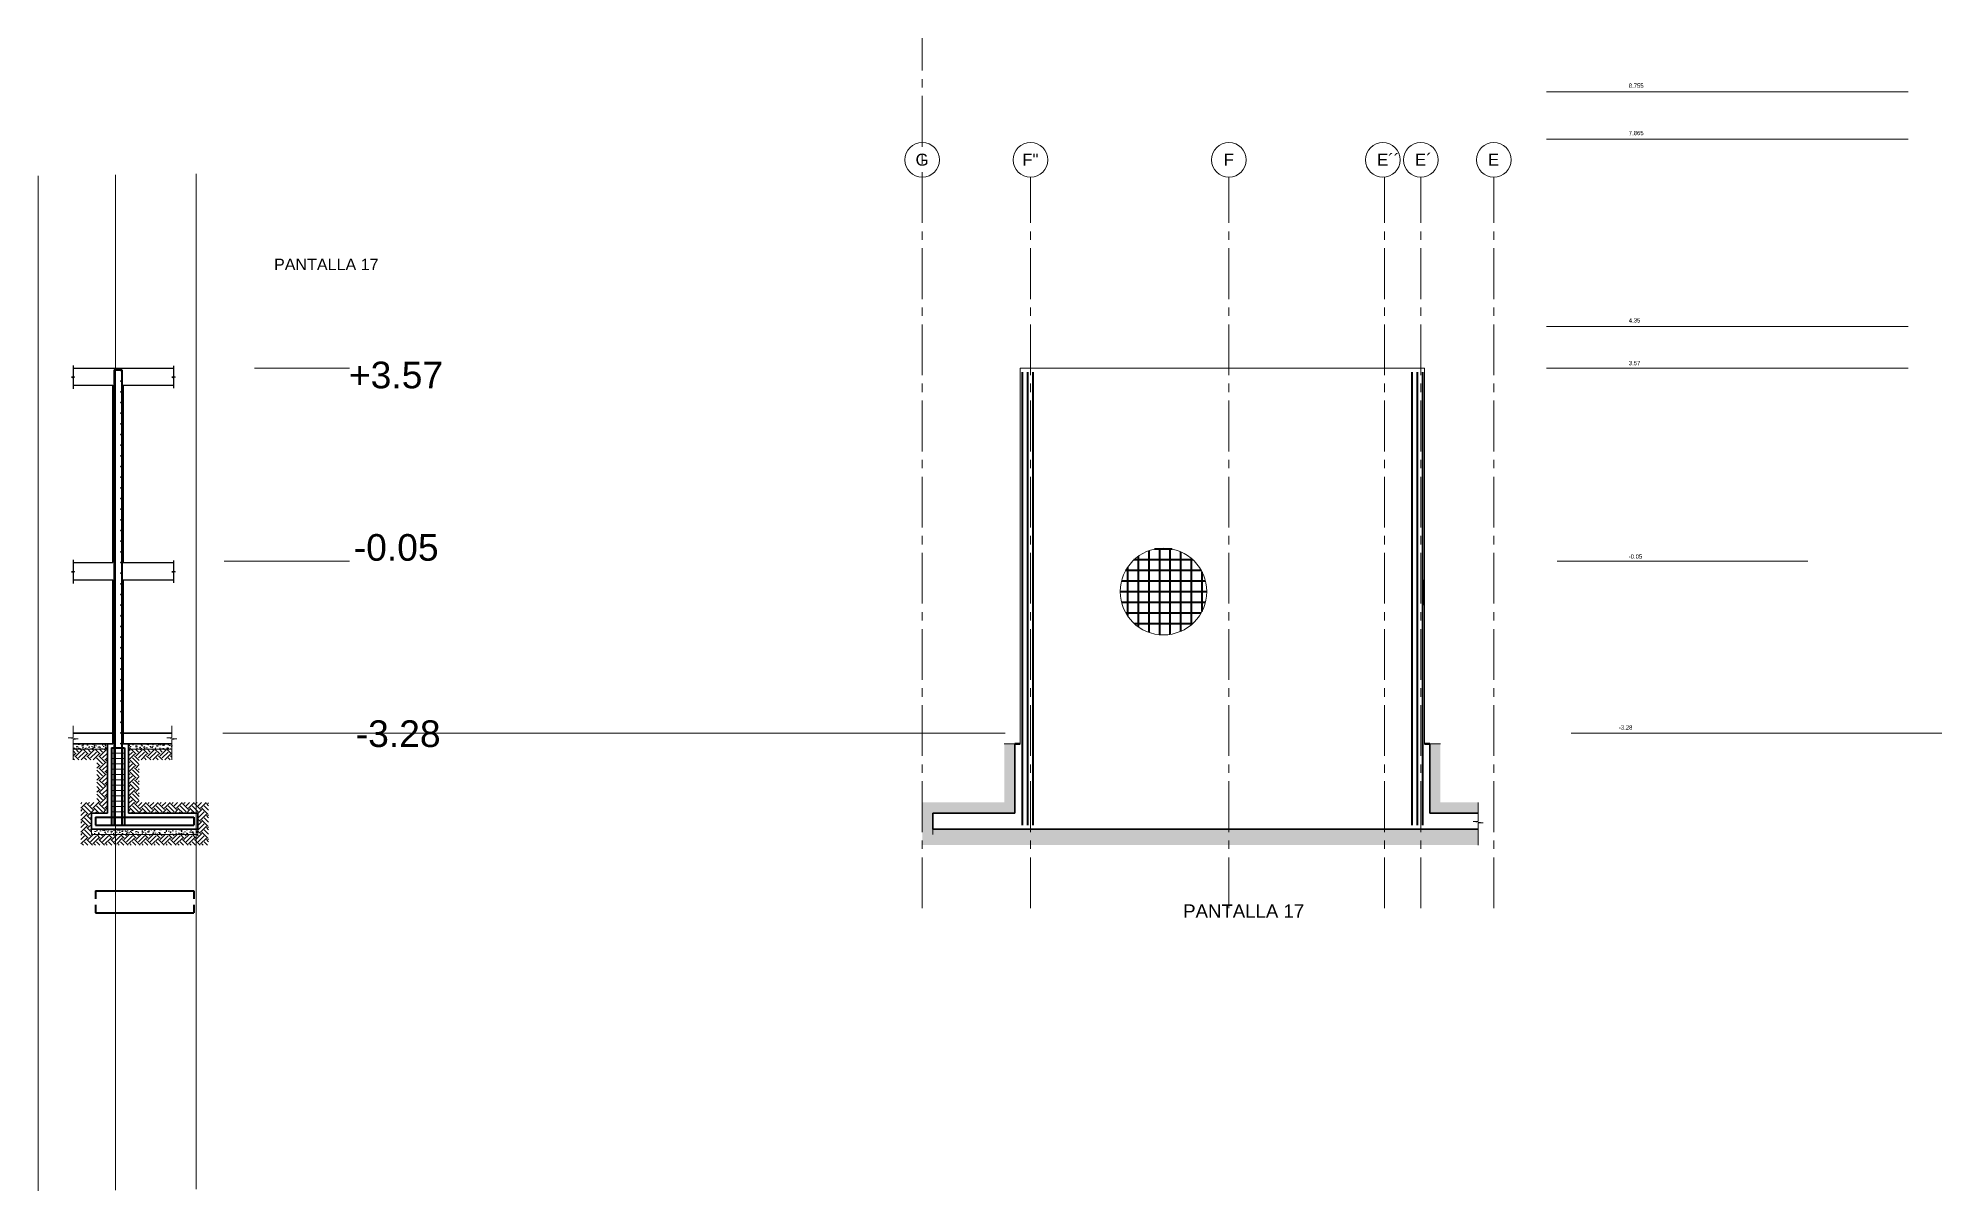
# Model space of a CAD drawing. Header units: millimetres. Extents: x 1130 to 2176, y -195 to 376.
# Drawn here: x 1625.81 to 1661.54, y 83.49 to 105.12 of the extents above; entities that cross this region are included whole.
import ezdxf

# ---------------------------------------------------------------- set-up
doc = ezdxf.new("R2010")
doc.units = ezdxf.units.MM
doc.linetypes.add('CENTER2', pattern=[28.575, 19.05, -3.175, 3.175, -3.175])
doc.linetypes.add('DASHED2', pattern=[9.525, 6.35, -3.175])
for name, color, linetype in [('A- TEXTO 1', 7, 'Continuous'), ('A- VISTA 2', 252, 'Continuous'), ('DLOSA', 4, 'Continuous'), ('EDIS-MURO PERIMETRAL', 3, 'Continuous')]:
    doc.layers.add(name, color=color, linetype=linetype)
for name, color, linetype, lineweight in [('EDIS-BORDE DE LOSA', 3, 'Continuous', 9), ('EDIS-CONCRETO BAJA RESIST', 8, 'Continuous', 9), ('EDIS-EJES COLUMNAS', 9, 'CENTER2', 15), ('EDIS-ESTRIBOS', 3, 'Continuous', 15), ('EDIS-LOSA NERVADA', 3, 'Continuous', 15), ('EDIS-PANTALLAS', 3, 'Continuous', 15), ('EDIS-PEDESTALES', 4, 'Continuous', 13), ('EDIS-PL-DIMENSION', 8, 'Continuous', 13), ('EDIS-REFUERZOS DETALLES', 7, 'Continuous', 40), ('EDIS-TIERRA', 8, 'Continuous', 13), ('Est-PL-DIMENSION', 8, 'Continuous', 13), ('G-ANNO-DIMS', 2, 'Continuous', 9), ('G-ANNO-TEXT', 5, 'Continuous', 9), ('S-GRID-IDEN', 3, 'Continuous', 9)]:
    doc.layers.add(name, color=color, linetype=linetype, lineweight=lineweight)
doc.styles.add('ARIAL', font='arial.ttf')
doc.styles.add('Arial_1', font='arial.ttf', dxfattribs={"height": 0.2})
doc.styles.add('Arial_3', font='arial.ttf', dxfattribs={"height": 0.18})
doc.styles.add('style1', font='arial.ttf', dxfattribs={"height": 0.2})

msp = doc.modelspace()

# ---------------------------------------------------------------- texts
at = {"layer": 'A- TEXTO 1', "style": 'style1'}
for s, p in [('+3.57', (1631.647, 98.545, -882)), ('-0.05', (1631.738, 95.31, -882)), ('-3.28', (1631.775, 91.815, -882))]:
    msp.add_text(s, height=0.5, rotation=0, dxfattribs=at).set_placement(p)
at = {"layer": 'G-ANNO-DIMS', "char_height": 0.08, "attachment_point": 1, "line_spacing_factor": 0.941778, "style": 'Arial_3', "bg_fill": 3, "box_fill_scale": 1.25, "bg_fill_color": 256, "bg_fill_true_color": 13158600, "bg_fill_transparency": 0}
for s, insert, width in [('7.865', (1655.664, 103.375), 0.26053), ('4.35', (1655.664, 99.86), 0.26053), ('-0.05', (1655.664, 95.429), 0.26053), ('-3.28', (1655.478, 92.221), 0.3046)]:
    msp.add_mtext(s, dxfattribs=dict(at, insert=insert, width=width))
at = {"layer": 'G-ANNO-TEXT', "color": 7, "insert": (1630.241, 100.978), "char_height": 0.216, "width": 2.4558, "attachment_point": 1, "style": 'Arial_1'}
msp.add_mtext('\\pxt5;PANTALLA 17', dxfattribs=at)
at = {"layer": 'G-ANNO-TEXT', "color": 4, "insert": (1647.302, 88.862), "char_height": 0.25, "width": 5.11784, "attachment_point": 1, "style": 'Arial_3'}
msp.add_mtext('PANTALLA 17', dxfattribs=at)
at = {"layer": 'S-GRID-IDEN', "char_height": 0.225, "attachment_point": 1, "style": 'ARIAL'}
for s, insert, width in [('G', (1642.28, 102.948), 0.30063), ('F"', (1644.282, 102.948), 0.37278), ('F', (1648.062, 102.948), 0.2365), ('E´´', (1650.941, 102.946), 0.25654), ('E´', (1651.653, 102.948), 0.25654), ('E', (1653.023, 102.948), 0.25654)]:
    msp.add_mtext(s, dxfattribs=dict(at, insert=insert, width=width))

# ---------------------------------------------------------------- blocks, each defined once
blk = doc.blocks.new('Rejilla - M_Extremo inicial de rejilla - Círculo-45800-F14')
at = {"layer": 'S-GRID-IDEN'}
blk.add_circle((-6.265, 11.021), 0.325, dxfattribs=at)
blk = doc.blocks.new('*U2472')
at = {"layer": 'EDIS-REFUERZOS DETALLES', "linetype": 'ByBlock', "const_width": 0.02}
blk.add_lwpolyline([(0, -0.007, -1), (0, 0.007, -1)], format="xyb", close=True, dxfattribs=at)
blk = doc.blocks.new('*U2473')
at = {"layer": 'EDIS-PL-DIMENSION', "color": 0, "linetype": 'ByBlock', "lineweight": -2, "transparency": 16777216, "rotation": 270}
for p in [(1894.58, 7.087), (1894.58, 6.887), (1894.58, 6.687), (1894.58, 6.487), (1894.58, 6.287), (1894.58, 6.087), (1894.58, 5.887), (1894.58, 5.687), (1894.58, 5.487), (1894.58, 5.287), (1894.58, 5.087), (1894.58, 4.887), (1894.58, 4.687), (1894.58, 4.487), (1894.58, 4.287), (1894.58, 4.087), (1894.58, 3.887), (1894.58, 3.687), (1894.58, 3.487), (1894.58, 3.287), (1894.58, 3.087), (1894.58, 2.887), (1894.58, 2.687), (1894.58, 2.487), (1894.58, 2.287), (1894.58, 2.087), (1894.58, 1.887), (1894.58, 1.687), (1894.58, 1.487), (1894.58, 1.287), (1894.58, 1.087), (1894.58, 0.887), (1894.58, 0.687), (1894.58, 0.487), (1894.58, 0.287), (1894.58, 0.087)]:
    blk.add_blockref('*U2472', p, dxfattribs=at)
blk = doc.blocks.new('*U2474')
at = {"layer": 'EDIS-REFUERZOS DETALLES', "linetype": 'ByBlock', "const_width": 0.02}
blk.add_lwpolyline([(0, -0.007, -1), (0, 0.007, -1)], format="xyb", close=True, dxfattribs=at)
blk = doc.blocks.new('*U2475')
at = {"layer": 'EDIS-PL-DIMENSION', "color": 0, "linetype": 'ByBlock', "lineweight": -2, "transparency": 16777216, "rotation": 270}
for p in [(1894.58, 7.087), (1894.58, 6.887), (1894.58, 6.687), (1894.58, 6.487), (1894.58, 6.287), (1894.58, 6.087), (1894.58, 5.887), (1894.58, 5.687), (1894.58, 5.487), (1894.58, 5.287), (1894.58, 5.087), (1894.58, 4.887), (1894.58, 4.687), (1894.58, 4.487), (1894.58, 4.287), (1894.58, 4.087), (1894.58, 3.887), (1894.58, 3.687), (1894.58, 3.487), (1894.58, 3.287), (1894.58, 3.087), (1894.58, 2.887), (1894.58, 2.687), (1894.58, 2.487), (1894.58, 2.287), (1894.58, 2.087), (1894.58, 1.887), (1894.58, 1.687), (1894.58, 1.487), (1894.58, 1.287), (1894.58, 1.087), (1894.58, 0.887), (1894.58, 0.687), (1894.58, 0.487), (1894.58, 0.287), (1894.58, 0.087)]:
    blk.add_blockref('*U2474', p, dxfattribs=at)

# ---------------------------------------------------------------- hatches: boundary and pattern name
at = {"layer": 'EDIS-CONCRETO BAJA RESIST'}
h = msp.add_hatch(dxfattribs=at)
h.set_pattern_fill('AR-CONC', color=256, scale=0.00078)
h.set_pattern_definition([(50, (-267.32154, 91.79088), (0.142104042, -0.012432487), [0.014859, -0.163449]), (355, (-267.32154, 91.79088), (-0.027489869, 0.149024339), [0.0118872, -0.130759656]), (100.451445, (-267.3097, 91.78984), (0.114614173, 0.136591846), [0.012628207, -0.138910391]), (46.1842, (-267.32154, 91.8305), (0.211441652, -0.032793016), [0.0222885, -0.2451735]), (96.635558, (-267.30392, 91.82777), (0.185175225, 0.192992377), [0.018942318, -0.208365774]), (351.184151, (-267.32154, 91.8305), (0.185175225, 0.192992377), [0.017830774, -0.19613859]), (21, (-267.30173, 91.8206), (0.118259225, -0.0797668546), [0.014859, -0.163449]), (326, (-267.30173, 91.8206), (0.048205582, 0.143666614), [0.0118872, -0.1307592]), (71.451445, (-267.29187, 91.81395), (0.166464807, 0.06389976), [0.012628207, -0.138910151]), (37.5, (-267.32154, 91.790877), (0.0024091105, 0.0659529303), [0, -0.12917424, 0, -0.1327404, 0, -0.1312545]), (7.5, (-267.32154, 91.79088), (0.0521193368, 0.0781408484), [0, -0.07568184, 0, -0.12620244, 0, -0.0500253]), (327.5, (-267.36572, 91.790877), (0.1057606642, -0.0044684203), [0, -0.04953, 0, -0.1545336, 0, -0.2050542]), (317.5, (-267.38553, 91.79088), (0.1155407615, 0.019832663), [0, -0.064389, 0, -0.10262616, 0, -0.1456182])])
h.paths.add_polyline_path([(1628.326, 91.874), (1627.513, 91.874), (1627.513, 91.774), (1628.326, 91.774)])
h.paths.add_polyline_path([(1627.113, 91.874), (1626.469, 91.874), (1626.469, 91.774), (1627.113, 91.774)])
h.paths.add_polyline_path([(1628.813, 90.274), (1627.263, 90.274), (1627.263, 90.174), (1628.813, 90.174)])
h.paths.add_polyline_path([(1627.263, 90.274), (1626.813, 90.274), (1626.813, 90.174), (1627.263, 90.174)])
h = msp.add_hatch(dxfattribs=at)
h.set_pattern_fill('AR-CONC', color=256, scale=0.00078)
h.paths.add_polyline_path([(1644.438, 90.274), (1642.606, 90.274), (1642.606, 90.174), (1644.438, 90.174)])
h.paths.add_polyline_path([(1648.161, 90.274), (1644.438, 90.274), (1644.438, 90.174), (1648.161, 90.174)])
h.paths.add_polyline_path([(1651.081, 90.274), (1648.161, 90.274), (1648.161, 90.174), (1651.081, 90.174)])
h.paths.add_polyline_path([(1652.84, 90.274), (1651.761, 90.274), (1651.761, 90.174), (1652.84, 90.174)])
h.paths.add_polyline_path([(1651.761, 90.274), (1651.081, 90.274), (1651.081, 90.174), (1651.761, 90.174)])
at = {"layer": 'EDIS-TIERRA'}
h = msp.add_hatch(dxfattribs=at)
h.set_pattern_fill('EARTH', color=256, scale=0.025, angle=45)
h.paths.add_polyline_path([(1644.143, 91.874), (1643.943, 91.874), (1643.943, 90.774), (1642.406, 90.774), (1642.406, 89.974), (1644.438, 89.974), (1644.438, 90.174), (1642.606, 90.174), (1642.606, 90.274), (1642.606, 90.574), (1644.143, 90.574)])
h.paths.add_polyline_path([(1648.161, 90.174), (1644.438, 90.174), (1644.438, 89.974), (1648.161, 89.974)])
h.paths.add_polyline_path([(1651.081, 90.174), (1648.161, 90.174), (1648.161, 89.974), (1651.081, 89.974)])
h.paths.add_polyline_path([(1651.761, 90.174), (1651.081, 90.174), (1651.081, 89.974), (1651.761, 89.974)])
h.paths.add_polyline_path([(1652.84, 90.174), (1651.761, 90.174), (1651.761, 89.974), (1652.84, 89.974)])
h.paths.add_polyline_path([(1652.84, 90.774), (1652.131, 90.774), (1652.131, 91.874), (1651.931, 91.874), (1651.931, 90.574), (1652.84, 90.574), (1652.84, 90.638)])
h = msp.add_hatch(dxfattribs=at)
h.set_pattern_fill('EARTH', color=256, scale=0.025, angle=45)
h.set_pattern_definition([(45, (-267.32154, 91.79088), (0, 0.224506403), [0.15875, -0.15875]), (45, (-267.36364, 91.83297), (0, 0.224506403), [0.15875, -0.15875]), (45, (-267.40573, 91.87507), (0, 0.224506403), [0.15875, -0.15875]), (135, (-267.40573, 91.90313), (-0.224506403, 0), [0.15875, -0.15875]), (135, (-267.36364, 91.94522), (-0.224506403, 0), [0.15875, -0.15875]), (135, (-267.32154, 91.98732), (-0.224506403, 0), [0.15875, -0.15875])])
h.paths.add_polyline_path([(1628.778, 90.174), (1627.263, 90.174), (1627.263, 89.974), (1628.778, 89.974)])
h.paths.add_polyline_path([(1627.263, 90.174), (1626.813, 90.174), (1626.813, 90.274), (1626.813, 90.574), (1627.113, 90.574), (1627.113, 91.774), (1626.469, 91.774), (1626.469, 91.736), (1626.469, 91.574), (1626.913, 91.574), (1626.913, 90.774), (1626.613, 90.774), (1626.613, 89.974), (1627.263, 89.974)])
h.paths.add_polyline_path([(1628.778, 90.774), (1627.713, 90.774), (1627.713, 91.574), (1628.326, 91.574), (1628.326, 91.736), (1628.326, 91.774), (1627.513, 91.774), (1627.513, 90.574), (1628.778, 90.574)])
h.paths.add_polyline_path([(1629.013, 90.774), (1628.778, 90.774), (1628.778, 90.574), (1628.813, 90.574), (1628.813, 90.274), (1628.813, 90.174), (1628.778, 90.174), (1628.778, 89.974), (1629.013, 89.974)])

# ---------------------------------------------------------------- linework, layer by layer
at = {"layer": 'A- VISTA 2'}
msp.add_line((1651.831, 94.474), (1651.831, 94.954), dxfattribs=at)
at = {"layer": 'DLOSA', "ltscale": 0.2}
for p, q in [((1626.469, 98.924), (1628.353, 98.924)), ((1626.469, 98.604), (1627.213, 98.604)), ((1627.413, 98.604), (1628.353, 98.604)), ((1626.469, 95.274), (1627.213, 95.274)), ((1627.413, 95.274), (1628.353, 95.274)), ((1626.469, 94.954), (1627.213, 94.954)), ((1627.413, 94.954), (1628.353, 94.954))]:
    msp.add_line(p, q, dxfattribs=at)
at = {"layer": 'DLOSA', "color": 2}
for points in [[(1626.469, 98.974), (1626.469, 98.764), (1626.499, 98.754), (1626.439, 98.754), (1626.469, 98.744), (1626.469, 98.533)], [(1628.353, 98.965), (1628.353, 98.764), (1628.383, 98.754), (1628.323, 98.754), (1628.353, 98.744), (1628.353, 98.545)], [(1626.469, 95.324), (1626.469, 95.114), (1626.499, 95.104), (1626.439, 95.104), (1626.469, 95.094), (1626.469, 94.883)], [(1628.353, 95.315), (1628.353, 95.114), (1628.383, 95.104), (1628.323, 95.104), (1628.353, 95.094), (1628.353, 94.895)]]:
    msp.add_lwpolyline(points, dxfattribs=at)
at = {"layer": 'EDIS-BORDE DE LOSA', "lineweight": 50}
for p, q in [((1644.143, 91.874), (1644.243, 91.874)), ((1651.831, 91.874), (1651.931, 91.874))]:
    msp.add_line(p, q, dxfattribs=at)
at = {"layer": 'EDIS-CONCRETO BAJA RESIST'}
for p, q in [((1626.469, 91.774), (1627.113, 91.774)), ((1627.513, 91.774), (1628.326, 91.774)), ((1626.813, 90.174), (1628.813, 90.174))]:
    msp.add_line(p, q, dxfattribs=at)
at = {"layer": 'EDIS-EJES COLUMNAS', "ltscale": 0.05}
for p, q in [((1642.406, 88.79), (1642.406, 105.117)), ((1644.438, 88.79), (1644.438, 102.507)), ((1648.161, 88.79), (1648.161, 102.507)), ((1651.081, 88.79), (1651.081, 102.507)), ((1651.761, 88.79), (1651.761, 102.507)), ((1653.131, 88.79), (1653.131, 102.507))]:
    msp.add_line(p, q, dxfattribs=at)
at = {"layer": 'EDIS-EJES COLUMNAS', "linetype": 'CENTER2'}
for p, q in [((1625.813, 83.485), (1625.813, 103.474)), ((1627.263, 83.502), (1627.263, 103.374)), ((1628.778, 83.519), (1628.778, 103.27))]:
    msp.add_line(p, q, dxfattribs=at)
at = {"layer": 'EDIS-ESTRIBOS', "linetype": 'ByBlock'}
for p, q in [((1627.188, 91.699), (1627.438, 91.699)), ((1627.188, 91.599), (1627.438, 91.599)), ((1627.188, 91.499), (1627.438, 91.499)), ((1627.188, 91.399), (1627.438, 91.399)), ((1627.188, 91.299), (1627.438, 91.299)), ((1627.188, 91.199), (1627.438, 91.199)), ((1627.188, 91.099), (1627.438, 91.099)), ((1627.188, 90.999), (1627.438, 90.999)), ((1627.188, 90.899), (1627.438, 90.899)), ((1627.188, 90.799), (1627.438, 90.799)), ((1627.188, 90.699), (1627.438, 90.699)), ((1627.188, 90.599), (1627.438, 90.599))]:
    msp.add_line(p, q, dxfattribs=at)
at = {"layer": 'EDIS-LOSA NERVADA', "linetype": 'DASHED2', "ltscale": 0.05}
msp.add_line((1644.263, 98.924), (1644.243, 98.924), dxfattribs=at)
at = {"layer": 'EDIS-MURO PERIMETRAL', "lineweight": 35}
for p, q in [((1627.213, 98.604), (1627.213, 95.274)), ((1627.413, 98.604), (1627.413, 95.274)), ((1627.213, 94.954), (1627.213, 91.874)), ((1627.413, 94.954), (1627.413, 91.874))]:
    msp.add_line(p, q, dxfattribs=at)
at = {"layer": 'EDIS-PANTALLAS'}
for p, q in [((1651.831, 98.924), (1644.243, 98.924)), ((1644.243, 98.924), (1644.243, 91.874)), ((1651.831, 98.924), (1651.831, 91.874))]:
    msp.add_line(p, q, dxfattribs=at)
at = {"layer": 'EDIS-PANTALLAS', "lineweight": 35}
for p, q in [((1626.469, 92.074), (1627.213, 92.074)), ((1626.469, 91.874), (1627.213, 91.874)), ((1627.413, 92.074), (1628.326, 92.074)), ((1627.413, 91.874), (1628.326, 91.874)), ((1626.813, 90.574), (1626.813, 90.274)), ((1626.813, 90.574), (1627.113, 90.574)), ((1627.513, 90.574), (1628.813, 90.574)), ((1628.813, 90.574), (1628.813, 90.274)), ((1642.606, 90.574), (1642.606, 90.274)), ((1642.606, 90.574), (1644.143, 90.574)), ((1651.931, 90.574), (1652.84, 90.574)), ((1626.813, 90.274), (1628.813, 90.274)), ((1642.606, 90.274), (1652.84, 90.274))]:
    msp.add_line(p, q, dxfattribs=at)
at = {"layer": 'EDIS-PEDESTALES', "lineweight": 35}
for p, q in [((1627.113, 91.874), (1627.113, 90.574)), ((1627.513, 91.874), (1627.513, 90.574)), ((1644.143, 91.874), (1644.143, 90.574)), ((1651.931, 91.874), (1651.931, 90.574))]:
    msp.add_line(p, q, dxfattribs=at)
at = {"layer": 'EDIS-PL-DIMENSION', "color": 30, "true_color": 0xf26722}
for p, q in [((1654.119, 104.109), (1660.907, 104.109)), ((1654.119, 98.924), (1660.907, 98.924))]:
    msp.add_line(p, q, dxfattribs=at)
at = {"layer": 'EDIS-PL-DIMENSION'}
for p, q in [((1631.657, 98.924), (1629.874, 98.924)), ((1631.657, 95.304), (1629.306, 95.304)), ((1643.963, 92.074), (1629.279, 92.074)), ((1643.943, 91.874), (1644.143, 91.874)), ((1651.931, 91.874), (1652.131, 91.874)), ((1626.469, 91.736), (1626.469, 91.574)), ((1628.326, 91.736), (1628.326, 91.574)), ((1652.84, 90.638), (1652.84, 90.774)), ((1626.813, 90.274), (1626.813, 90.174)), ((1628.813, 90.274), (1628.813, 90.174)), ((1642.606, 90.274), (1642.606, 90.174)), ((1652.84, 90.165), (1652.84, 89.974))]:
    msp.add_line(p, q, dxfattribs=at)
msp.add_circle((1646.932, 94.731), 0.813, dxfattribs=at)
at = {"layer": 'EDIS-REFUERZOS DETALLES', "linetype": 'ByBlock'}
for p, q in [((1627.243, 98.894), (1627.243, 90.349)), ((1627.243, 98.894), (1627.383, 98.894)), ((1627.383, 98.894), (1627.383, 90.349)), ((1627.188, 91.799), (1627.188, 90.349)), ((1627.188, 91.799), (1627.438, 91.799)), ((1627.438, 91.799), (1627.438, 90.349)), ((1626.888, 90.499), (1626.888, 90.349)), ((1626.888, 90.499), (1628.738, 90.499)), ((1628.738, 90.499), (1628.738, 90.349)), ((1626.888, 90.349), (1628.738, 90.349)), ((1626.888, 89.114), (1626.888, 88.964)), ((1626.888, 89.114), (1628.738, 89.114)), ((1628.738, 89.114), (1628.738, 88.964)), ((1626.888, 88.854), (1626.888, 88.704)), ((1626.888, 88.704), (1628.738, 88.704)), ((1628.738, 88.854), (1628.738, 88.704))]:
    msp.add_line(p, q, dxfattribs=at)
at = {"layer": 'EDIS-REFUERZOS DETALLES'}
for p, q in [((1644.283, 98.849), (1644.283, 90.349)), ((1644.383, 98.849), (1644.383, 90.349)), ((1644.483, 98.849), (1644.483, 90.349)), ((1651.591, 98.849), (1651.591, 90.349)), ((1651.691, 98.849), (1651.691, 90.349)), ((1651.791, 98.849), (1651.791, 90.349)), ((1646.655, 95.495), (1646.655, 93.967)), ((1646.855, 95.54), (1646.855, 93.922)), ((1647.055, 95.534), (1647.055, 93.927)), ((1647.255, 95.477), (1647.255, 93.985)), ((1646.255, 95.181), (1646.255, 94.281)), ((1646.455, 95.389), (1646.455, 94.072)), ((1647.455, 95.353), (1647.455, 94.109)), ((1647.655, 95.102), (1647.655, 94.36))]:
    msp.add_line(p, q, dxfattribs=at)
at = {"layer": 'EDIS-REFUERZOS DETALLES', "color": 2}
for p, q in [((1647.098, 95.527), (1646.766, 95.527)), ((1647.642, 95.127), (1646.222, 95.127)), ((1647.485, 95.327), (1646.379, 95.327)), ((1647.745, 94.727), (1646.119, 94.727)), ((1647.721, 94.927), (1646.143, 94.927)), ((1647.719, 94.527), (1646.145, 94.527)), ((1647.637, 94.327), (1646.227, 94.327)), ((1647.476, 94.127), (1646.388, 94.127))]:
    msp.add_line(p, q, dxfattribs=at)
at = {"layer": 'Est-PL-DIMENSION'}
for points in [[(1626.469, 91.736), (1626.469, 91.958), (1626.563, 91.965), (1626.375, 91.987), (1626.469, 91.996), (1626.469, 92.209)], [(1628.326, 91.736), (1628.326, 91.958), (1628.42, 91.965), (1628.232, 91.987), (1628.326, 91.996), (1628.326, 92.209)], [(1652.84, 90.165), (1652.84, 90.387), (1652.933, 90.394), (1652.746, 90.417), (1652.84, 90.425), (1652.84, 90.638)]]:
    msp.add_lwpolyline(points, dxfattribs=at)

# ---------------------------------------------------------------- block references
at = {"layer": 'EDIS-PL-DIMENSION'}
for name, p in [('*U2473', (-267.322, 91.791)), ('*U2475', (-267.212, 91.791))]:
    msp.add_blockref(name, p, dxfattribs=at)
at = {"layer": 'S-GRID-IDEN'}
for p in [(1648.671, 91.811), (1650.703, 91.811), (1654.426, 91.811), (1657.314, 91.809), (1658.026, 91.811), (1659.396, 91.811)]:
    msp.add_blockref('Rejilla - M_Extremo inicial de rejilla - Círculo-45800-F14', p, dxfattribs=at)

msp.set_redraw_order([(e.dxf.handle, doc.entitydb.next_handle()) for e in msp.query("TEXT MTEXT ATTDEF DIMENSION ARC_DIMENSION")])  # texts and dimensions are drawn at this point

# ---------------------------------------------------------------- next in the draw order: linework, layer by layer
at = {"layer": 'EDIS-PL-DIMENSION', "color": 30, "true_color": 0xf26722}
for p, q in [((1654.119, 103.219), (1660.907, 103.219)), ((1654.119, 99.704), (1660.907, 99.704)), ((1654.319, 95.304), (1659.027, 95.304)), ((1654.583, 92.074), (1661.541, 92.074))]:
    msp.add_line(p, q, dxfattribs=at)

# ---------------------------------------------------------------- next in the draw order: texts
at = {"layer": 'G-ANNO-DIMS', "char_height": 0.08, "width": 0.26053, "attachment_point": 1, "line_spacing_factor": 0.941778, "style": 'Arial_3', "bg_fill": 3, "box_fill_scale": 1.25, "bg_fill_color": 256, "bg_fill_true_color": 13158600, "bg_fill_transparency": 0}
for s, insert in [('8.755', (1655.664, 104.265)), ('3.57', (1655.664, 99.059))]:
    msp.add_mtext(s, dxfattribs=dict(at, insert=insert))

doc.saveas('drawing.dxf')
